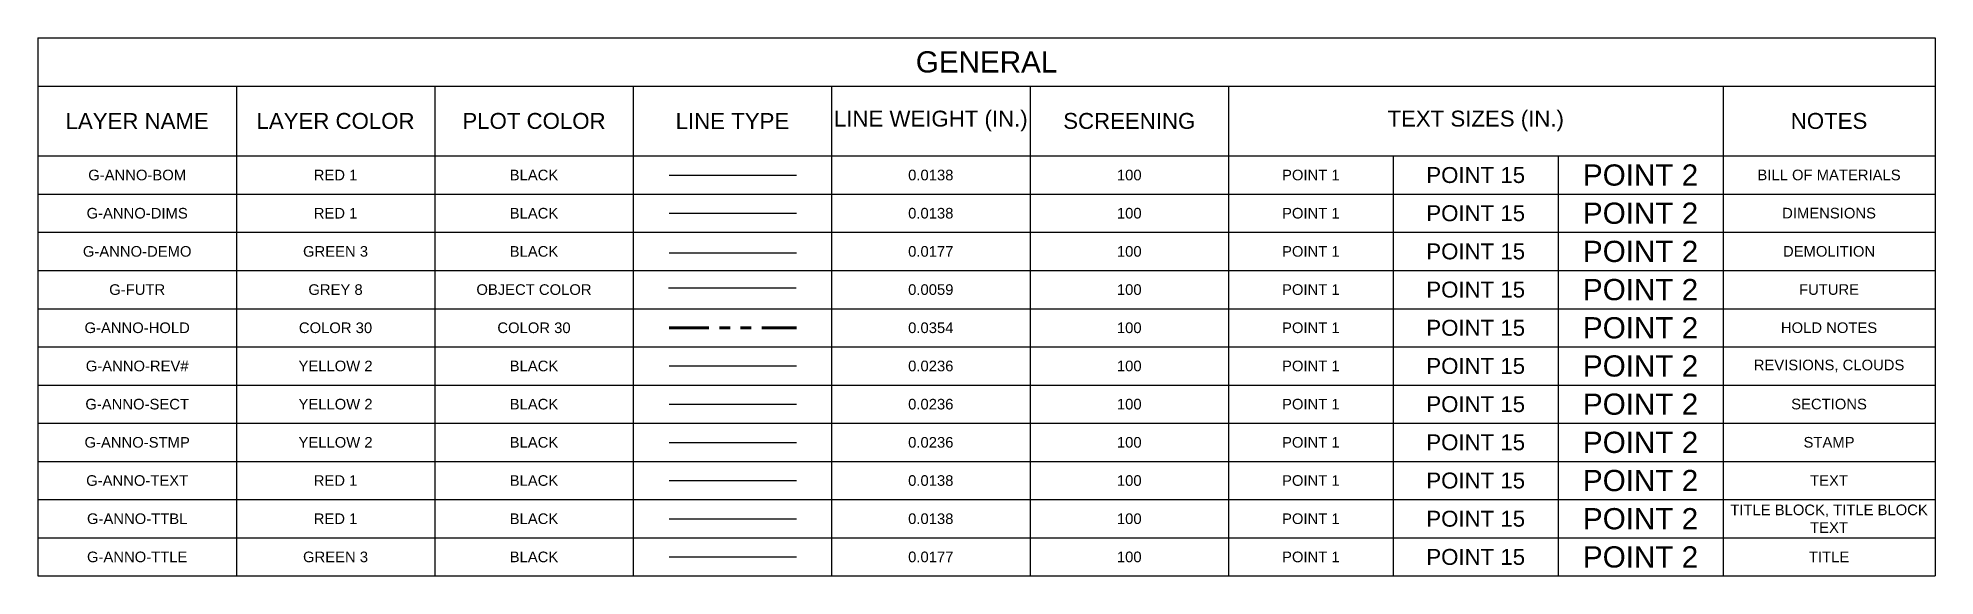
# Model space of a CAD drawing. Header units: feet. Extents: x -12372 to 90117, y -14865 to 4121.
# Drawn here: x -17.9 to 0, y -5.07 to 0 of the extents above; entities that cross this region are included whole.
import ezdxf
from ezdxf.enums import TextEntityAlignment as Align

# ---------------------------------------------------------------- set-up
doc = ezdxf.new("R2010")
doc.units = ezdxf.units.FT
doc.header["$MEASUREMENT"] = 0
doc.linetypes.add('PHANTOM4', pattern=[0.6875, 0.3125, 0.0625, -0.0625, 0.0625, -0.0625, 0.0625, -0.0625])
for name, color, linetype in [('G-ANNO-BOM', 1, 'Continuous'), ('G-ANNO-DEMO', 3, 'Continuous'), ('G-ANNO-DIMS', 1, 'Continuous'), ('G-ANNO-REV1', 2, 'Continuous'), ('G-ANNO-SECT', 2, 'Continuous'), ('G-ANNO-STMP', 2, 'Continuous'), ('G-ANNO-TEXT', 1, 'Continuous'), ('G-ANNO-TEXT @ 1', 1, 'Continuous'), ('G-ANNO-TEXT @ 100', 1, 'Continuous'), ('G-ANNO-TTBL', 1, 'Continuous'), ('G-ANNO-TTLE', 3, 'Continuous'), ('G-FUTR', 8, 'Continuous')]:
    doc.layers.add(name, color=color, linetype=linetype)
doc.layers.add('G-ANNO-HOLD', color=30, linetype='PHANTOM4', lineweight=90)
doc.styles.add('NEI-A', font='arial.ttf')

msp = doc.modelspace()

# ---------------------------------------------------------------- texts
at = {"layer": 'G-ANNO-BOM', "style": 'NEI-A'}
for s, height, p in [('G-ANNO-BOM', 0.1, (-16.959, -1.292)), ('RED 1', 0.1, (-15.088, -1.292)), ('BLACK', 0.1, (-13.216, -1.292)), ('0.0138', 0.1, (-9.473, -1.292)), ('100', 0.1, (-7.601, -1.292)), ('POINT 1', 0.1, (-5.888, -1.292)), ('POINT 15', 0.15, (-4.333, -1.292)), ('POINT 2', 0.2, (-2.778, -1.292))]:
    msp.add_text(s, height=height, dxfattribs=at).set_placement(p, align=Align.MIDDLE_CENTER)
at = {"layer": 'G-ANNO-BOM', "insert": (-1, -1.292), "char_height": 0.1, "width": 2, "attachment_point": 5, "style": 'NEI-A'}
msp.add_mtext('BILL OF MATERIALS', dxfattribs=at)
at = {"layer": 'G-ANNO-DEMO', "style": 'NEI-A'}
for s, height, p in [('G-ANNO-DEMO', 0.1, (-16.959, -2.012)), ('GREEN 3', 0.1, (-15.088, -2.012)), ('BLACK', 0.1, (-13.216, -2.012)), ('0.0177', 0.1, (-9.473, -2.012)), ('100', 0.1, (-7.601, -2.012)), ('POINT 1', 0.1, (-5.888, -2.012)), ('POINT 15', 0.15, (-4.333, -2.012)), ('POINT 2', 0.2, (-2.778, -2.012))]:
    msp.add_text(s, height=height, dxfattribs=at).set_placement(p, align=Align.MIDDLE_CENTER)
at = {"layer": 'G-ANNO-DEMO', "insert": (-1, -2.012), "char_height": 0.1, "width": 2, "attachment_point": 5, "style": 'NEI-A'}
msp.add_mtext('DEMOLITION', dxfattribs=at)
at = {"layer": 'G-ANNO-DIMS', "style": 'NEI-A'}
for s, height, p in [('G-ANNO-DIMS', 0.1, (-16.959, -1.652)), ('RED 1', 0.1, (-15.088, -1.652)), ('BLACK', 0.1, (-13.216, -1.652)), ('0.0138', 0.1, (-9.473, -1.652)), ('100', 0.1, (-7.601, -1.652)), ('POINT 1', 0.1, (-5.888, -1.652)), ('POINT 15', 0.15, (-4.333, -1.652)), ('POINT 2', 0.2, (-2.778, -1.652))]:
    msp.add_text(s, height=height, dxfattribs=at).set_placement(p, align=Align.MIDDLE_CENTER)
at = {"layer": 'G-ANNO-DIMS', "insert": (-1, -1.652), "char_height": 0.1, "width": 2, "attachment_point": 5, "style": 'NEI-A'}
msp.add_mtext('DIMENSIONS', dxfattribs=at)
at = {"layer": 'G-ANNO-HOLD', "style": 'NEI-A'}
for s, height, p in [('G-ANNO-HOLD', 0.1, (-16.959, -2.732)), ('COLOR 30', 0.1, (-15.088, -2.732)), ('COLOR 30', 0.1, (-13.216, -2.732)), ('0.0354', 0.1, (-9.473, -2.732)), ('100', 0.1, (-7.601, -2.732)), ('POINT 1', 0.1, (-5.888, -2.732)), ('POINT 15', 0.15, (-4.333, -2.732)), ('POINT 2', 0.2, (-2.778, -2.732))]:
    msp.add_text(s, height=height, dxfattribs=at).set_placement(p, align=Align.MIDDLE_CENTER)
at = {"layer": 'G-ANNO-HOLD', "insert": (-1, -2.732), "char_height": 0.1, "width": 2, "attachment_point": 5, "style": 'NEI-A'}
msp.add_mtext('HOLD NOTES', dxfattribs=at)
at = {"layer": 'G-ANNO-REV1', "style": 'NEI-A'}
for s, height, p in [('G-ANNO-REV#', 0.1, (-16.959, -3.092)), ('YELLOW 2', 0.1, (-15.088, -3.092)), ('BLACK', 0.1, (-13.216, -3.092)), ('0.0236', 0.1, (-9.473, -3.092)), ('100', 0.1, (-7.601, -3.092)), ('POINT 1', 0.1, (-5.888, -3.092)), ('POINT 15', 0.15, (-4.333, -3.092)), ('POINT 2', 0.2, (-2.778, -3.092))]:
    msp.add_text(s, height=height, dxfattribs=at).set_placement(p, align=Align.MIDDLE_CENTER)
at = {"layer": 'G-ANNO-REV1', "insert": (-1, -3.092), "char_height": 0.1, "width": 2, "attachment_point": 5, "style": 'NEI-A'}
msp.add_mtext('REVISIONS, CLOUDS', dxfattribs=at)
at = {"layer": 'G-ANNO-SECT', "style": 'NEI-A'}
for s, height, p in [('POINT 15', 0.15, (-4.333, -3.452)), ('POINT 2', 0.2, (-2.778, -3.452)), ('G-ANNO-SECT', 0.1, (-16.959, -3.452)), ('YELLOW 2', 0.1, (-15.088, -3.452)), ('BLACK', 0.1, (-13.216, -3.452)), ('0.0236', 0.1, (-9.473, -3.452)), ('100', 0.1, (-7.601, -3.452)), ('POINT 1', 0.1, (-5.888, -3.452))]:
    msp.add_text(s, height=height, dxfattribs=at).set_placement(p, align=Align.MIDDLE_CENTER)
at = {"layer": 'G-ANNO-SECT', "insert": (-1, -3.452), "char_height": 0.1, "width": 2, "attachment_point": 5, "style": 'NEI-A'}
msp.add_mtext('SECTIONS', dxfattribs=at)
at = {"layer": 'G-ANNO-STMP', "style": 'NEI-A'}
for s, height, p in [('POINT 15', 0.15, (-4.333, -3.812)), ('POINT 2', 0.2, (-2.778, -3.812)), ('G-ANNO-STMP', 0.1, (-16.959, -3.812)), ('YELLOW 2', 0.1, (-15.088, -3.812)), ('BLACK', 0.1, (-13.216, -3.812)), ('0.0236', 0.1, (-9.473, -3.812)), ('100', 0.1, (-7.601, -3.812)), ('POINT 1', 0.1, (-5.888, -3.812))]:
    msp.add_text(s, height=height, dxfattribs=at).set_placement(p, align=Align.MIDDLE_CENTER)
at = {"layer": 'G-ANNO-STMP', "insert": (-1, -3.812), "char_height": 0.1, "width": 2, "attachment_point": 5, "style": 'NEI-A'}
msp.add_mtext('STAMP', dxfattribs=at)
at = {"layer": 'G-ANNO-TEXT', "style": 'NEI-A'}
for s, height, p in [('POINT 15', 0.15, (-4.333, -4.172)), ('POINT 2', 0.2, (-2.778, -4.172)), ('G-ANNO-TEXT', 0.1, (-16.959, -4.172)), ('RED 1', 0.1, (-15.088, -4.172)), ('BLACK', 0.1, (-13.216, -4.172)), ('0.0138', 0.1, (-9.473, -4.172)), ('100', 0.1, (-7.601, -4.172)), ('POINT 1', 0.1, (-5.888, -4.172))]:
    msp.add_text(s, height=height, dxfattribs=at).set_placement(p, align=Align.MIDDLE_CENTER)
at = {"layer": 'G-ANNO-TEXT', "insert": (-1, -4.172), "char_height": 0.1, "width": 2, "attachment_point": 5, "style": 'NEI-A'}
msp.add_mtext('TEXT', dxfattribs=at)
at = {"layer": 'G-ANNO-TTBL', "style": 'NEI-A'}
for s, height, p in [('POINT 15', 0.15, (-4.333, -4.532)), ('POINT 2', 0.2, (-2.778, -4.532)), ('G-ANNO-TTBL', 0.1, (-16.959, -4.532)), ('RED 1', 0.1, (-15.088, -4.532)), ('BLACK', 0.1, (-13.216, -4.532)), ('0.0138', 0.1, (-9.473, -4.532)), ('100', 0.1, (-7.601, -4.532)), ('POINT 1', 0.1, (-5.888, -4.532))]:
    msp.add_text(s, height=height, dxfattribs=at).set_placement(p, align=Align.MIDDLE_CENTER)
at = {"layer": 'G-ANNO-TTBL', "insert": (-1, -4.532), "char_height": 0.1, "width": 2, "attachment_point": 5, "style": 'NEI-A'}
msp.add_mtext('TITLE BLOCK, TITLE BLOCK TEXT', dxfattribs=at)
at = {"layer": 'G-ANNO-TTLE', "style": 'NEI-A'}
for s, height, p in [('POINT 15', 0.15, (-4.333, -4.892)), ('POINT 2', 0.2, (-2.778, -4.892)), ('G-ANNO-TTLE', 0.1, (-16.959, -4.892)), ('GREEN 3', 0.1, (-15.088, -4.892)), ('BLACK', 0.1, (-13.216, -4.892)), ('0.0177', 0.1, (-9.473, -4.892)), ('100', 0.1, (-7.601, -4.892)), ('POINT 1', 0.1, (-5.888, -4.892))]:
    msp.add_text(s, height=height, dxfattribs=at).set_placement(p, align=Align.MIDDLE_CENTER)
at = {"layer": 'G-ANNO-TTLE', "insert": (-1, -4.892), "char_height": 0.1, "width": 2, "attachment_point": 5, "style": 'NEI-A'}
msp.add_mtext('TITLE', dxfattribs=at)
at = {"layer": 'G-FUTR', "style": 'NEI-A'}
for s, height, p in [('G-FUTR', 0.1, (-16.959, -2.372)), ('GREY 8', 0.1, (-15.088, -2.372)), ('OBJECT COLOR', 0.1, (-13.216, -2.372)), ('0.0059', 0.1, (-9.473, -2.372)), ('100', 0.1, (-7.601, -2.372)), ('POINT 1', 0.1, (-5.888, -2.372)), ('POINT 15', 0.15, (-4.333, -2.372)), ('POINT 2', 0.2, (-2.778, -2.372))]:
    msp.add_text(s, height=height, dxfattribs=at).set_placement(p, align=Align.MIDDLE_CENTER)
at = {"layer": 'G-FUTR', "insert": (-1, -2.372), "char_height": 0.1, "width": 2, "attachment_point": 5, "style": 'NEI-A'}
msp.add_mtext('FUTURE', dxfattribs=at)

# ---------------------------------------------------------------- blocks, each defined once
blk = doc.blocks.new('*T30')
at = {"color": 0, "linetype": 'ByBlock', "lineweight": -2, "transparency": 16777216}
for p, q in [((0, 0), (17.895, 0)), ((0, 0), (0, -5.072)), ((17.895, 0), (17.895, -5.072)), ((0, -0.453), (17.895, -0.453)), ((1.872, -0.453), (1.872, -5.072)), ((3.743, -0.453), (3.743, -5.072)), ((5.615, -0.453), (5.615, -5.072)), ((7.486, -0.453), (7.486, -5.072)), ((9.358, -0.453), (9.358, -5.072)), ((11.23, -0.453), (11.23, -5.072)), ((15.895, -0.453), (15.895, -5.072)), ((0, -1.112), (17.895, -1.112)), ((12.785, -1.112), (12.785, -5.072)), ((14.34, -1.112), (14.34, -5.072)), ((0, -1.472), (17.895, -1.472)), ((0, -1.832), (17.895, -1.832)), ((0, -2.192), (17.895, -2.192)), ((0, -2.552), (17.895, -2.552)), ((0, -2.912), (17.895, -2.912)), ((0, -3.272), (17.895, -3.272)), ((0, -3.632), (17.895, -3.632)), ((0, -3.992), (17.895, -3.992)), ((0, -4.352), (17.895, -4.352)), ((0, -4.712), (17.895, -4.712)), ((0, -5.072), (17.895, -5.072))]:
    blk.add_line(p, q, dxfattribs=at)
at = {"color": 0, "transparency": 16777216, "attachment_point": 5, "style": 'NEI-A'}
for s, insert, char_height, width in [('GENERAL', (8.948, -0.227), 0.2, 17.7751), ('LAYER NAME', (0.936, -0.783), 0.15, 1.75162), ('LAYER COLOR', (2.807, -0.783), 0.15, 1.75162), ('PLOT COLOR', (4.679, -0.783), 0.15, 1.75162), ('LINE TYPE', (6.551, -0.783), 0.15, 1.75162), ('LINE WEIGHT (IN.)', (8.422, -0.783), 0.15, 1.75162), ('SCREENING', (10.294, -0.783), 0.15, 1.75162), ('TEXT SIZES (IN.)', (13.562, -0.783), 0.15, 4.5454), ('NOTES', (16.895, -0.783), 0.15, 1.88)]:
    blk.add_mtext(s, dxfattribs=dict(at, insert=insert, char_height=char_height, width=width))
blk = doc.blocks.new('DETAIL_TITLE')
blk.add_circle((0.5923, -0.5126), 0.25)
at = {"style": 'NEI-A'}
blk.add_attdef('DETAIL_TITLE_001', (0.9098966, -0.4851384), '', height=0.2, dxfattribs=at)
at = {"style": 'NEI-A', "flags": 8}
blk.add_attdef('#', text='', height=0.2, dxfattribs=at).set_placement((0.5922, -0.5109), align=Align.MIDDLE_CENTER)
at = {"style": 'NEI-A'}
for tag, p in [('SCALE:', (0.9386493, -0.7379201)), ('1"_=_', (1.5473987, -0.7379201))]:
    blk.add_attdef(tag, text='', height=0.1, dxfattribs=at).set_placement(p, align=Align.BOTTOM_LEFT)
blk = doc.blocks.new('*U98')
at = {"layer": 'G-ANNO-TEXT @ 1'}
ref = blk.add_blockref('DETAIL_TITLE', (1441.18, 1018.095), dxfattribs=dict(at, xscale=128.9267043143703, yscale=128.9267043143703, zscale=128.9267043143703))
ref.add_attrib('#', '3', dxfattribs={"layer": '0', "height": 25.785, "style": 'NEI-A'}).set_placement((1517.53, 952.226), align=Align.MIDDLE_CENTER)
ref.add_attrib('DETAIL_TITLE_001', '%%USAT X STRING RACK - XX MODULES XXXW', (1556.231, 952.43), dxfattribs={"layer": '0', "height": 36, "style": 'NEI-A'})
ref.add_attrib('SCALE:', 'SCALE:', dxfattribs={"layer": '0', "height": 12.8927, "style": 'NEI-A'}).set_placement((1562.197, 916.359), align=Align.TOP_LEFT)
ref.add_attrib('1"_=_', 'NTS', dxfattribs={"layer": '0', "height": 12.8927, "style": 'NEI-A'}).set_placement((1634.361, 916.359), align=Align.TOP_LEFT)
at = {"layer": 'G-ANNO-TEXT @ 100'}
ref = blk.add_blockref('DETAIL_TITLE', (-16785.428, -593.631), dxfattribs=dict(at, xscale=12892.67043143703, yscale=12892.67043143703, zscale=12892.67043143703))
ref.add_attrib('#', '3', dxfattribs={"layer": '0', "height": 2578.534, "style": 'NEI-A'}).set_placement((-9150.389, -7180.497), align=Align.MIDDLE_CENTER)
ref.add_attrib('DETAIL_TITLE_001', '%%USAT X STRING RACK - XX', (-5280.352, -7157.658), dxfattribs={"layer": '0', "height": 3600, "style": 'NEI-A'})
ref.add_attrib('SCALE:', 'SCALE:', dxfattribs={"layer": '0', "height": 1289.267, "style": 'NEI-A'}).set_placement((-4683.732, -8737.408), align=Align.TOP_LEFT)
ref.add_attrib('1"_=_', 'NTS', dxfattribs={"layer": '0', "height": 1289.267, "style": 'NEI-A'}).set_placement((2532.625, -8737.408), align=Align.TOP_LEFT)
ref.add_attrib('DETAIL_TITLE_002', '%%UMODULES XXXW', (-5427.692, -13221.505), dxfattribs={"layer": '0', "height": 3600, "style": 'NEI-A'})
blk = doc.blocks.new('*U99')
at = {"layer": 'G-ANNO-TEXT @ 1'}
ref = blk.add_blockref('DETAIL_TITLE', (4396.277, 3403.791), dxfattribs=dict(at, xscale=128.9267043143703, yscale=128.9267043143703, zscale=128.9267043143703))
ref.add_attrib('#', '4', dxfattribs={"layer": '0', "height": 25.785, "style": 'NEI-A'}).set_placement((4472.627, 3337.923), align=Align.MIDDLE_CENTER)
ref.add_attrib('DETAIL_TITLE_001', '%%UDC BLOCK TYPE-4 (3) STRINGS', (4509.707, 3338.127), dxfattribs={"layer": '0', "height": 36, "style": 'NEI-A'})
ref.add_attrib('SCALE:', 'SCALE:', dxfattribs={"layer": '0', "height": 12.8927, "style": 'NEI-A'}).set_placement((4517.294, 3257.761), align=Align.TOP_LEFT)
ref.add_attrib('1"_=_', 'NTS', dxfattribs={"layer": '0', "height": 12.8927, "style": 'NEI-A'}).set_placement((4589.457, 3257.384), align=Align.TOP_LEFT)
ref.add_attrib('DETAIL_TITLE_002', '%%U(81) MODULES [400W]', (4510.542, 3277.488), dxfattribs={"layer": '0', "height": 36, "style": 'NEI-A'})
at = {"layer": 'G-ANNO-TEXT @ 100'}
ref = blk.add_blockref('DETAIL_TITLE', (-15923.935, -1149.093), dxfattribs=dict(at, xscale=12892.67043143703, yscale=12892.67043143703, zscale=12892.67043143703))
ref.add_attrib('#', '4', dxfattribs={"layer": '0', "height": 2578.534, "style": 'NEI-A'}).set_placement((-8288.895, -7735.958), align=Align.MIDDLE_CENTER)
ref.add_attrib('DETAIL_TITLE_001', '%%UDC BLOCK TYPE-4 (3) STRINGS', (-4580.932, -7715.575), dxfattribs={"layer": '0', "height": 3600, "style": 'NEI-A'})
ref.add_attrib('SCALE:', 'SCALE:', dxfattribs={"layer": '0', "height": 1289.267, "style": 'NEI-A'}).set_placement((-3822.239, -9292.869), align=Align.TOP_LEFT)
ref.add_attrib('1"_=_', 'NTS', dxfattribs={"layer": '0', "height": 1289.267, "style": 'NEI-A'}).set_placement((3394.119, -9292.869), align=Align.TOP_LEFT)
ref.add_attrib('DETAIL_TITLE_002', '%%U(81) MODULES [400W]', (-4497.44, -13779.422), dxfattribs={"layer": '0', "height": 3600, "style": 'NEI-A'})
blk = doc.blocks.new('*U100')
at = {"layer": 'G-ANNO-TEXT @ 1'}
ref = blk.add_blockref('DETAIL_TITLE', (4410.513, 2169.5), dxfattribs=dict(at, xscale=128.9267043143703, yscale=128.9267043143703, zscale=128.9267043143703))
ref.add_attrib('#', '5', dxfattribs={"layer": '0', "height": 25.785, "style": 'NEI-A'}).set_placement((4486.863, 2103.632), align=Align.MIDDLE_CENTER)
ref.add_attrib('DETAIL_TITLE_001', '%%UDC BLOCK TYPE-5 (2) STRINGS (54)', (4523.943, 2103.836), dxfattribs={"layer": '0', "height": 36, "style": 'NEI-A'})
ref.add_attrib('SCALE:', 'SCALE:', dxfattribs={"layer": '0', "height": 12.8927, "style": 'NEI-A'}).set_placement((4531.53, 2024.411), align=Align.TOP_LEFT)
ref.add_attrib('1"_=_', 'NTS', dxfattribs={"layer": '0', "height": 12.8927, "style": 'NEI-A'}).set_placement((4603.693, 2025.162), align=Align.TOP_LEFT)
ref.add_attrib('DETAIL_TITLE_002', '%%UMODULES [400W-SOUTH MOTOR GAP]', (4524.09, 2043.197), dxfattribs={"layer": '0', "height": 36, "style": 'NEI-A'})
at = {"layer": 'G-ANNO-TEXT @ 100'}
ref = blk.add_blockref('DETAIL_TITLE', (-14839.33, -849.46), dxfattribs=dict(at, xscale=12892.67043143703, yscale=12892.67043143703, zscale=12892.67043143703))
ref.add_attrib('#', '5', dxfattribs={"layer": '0', "height": 2578.534, "style": 'NEI-A'}).set_placement((-7204.29, -7436.325), align=Align.MIDDLE_CENTER)
ref.add_attrib('DETAIL_TITLE_001', '%%UDC BLOCK TYPE-5 (2) STRINGS (54)', (-3496.327, -7415.942), dxfattribs={"layer": '0', "height": 3600, "style": 'NEI-A'})
ref.add_attrib('SCALE:', 'SCALE:', dxfattribs={"layer": '0', "height": 1289.267, "style": 'NEI-A'}).set_placement((-2737.633, -8993.236), align=Align.TOP_LEFT)
ref.add_attrib('1"_=_', 'NTS', dxfattribs={"layer": '0', "height": 1289.267, "style": 'NEI-A'}).set_placement((4478.724, -8993.236), align=Align.TOP_LEFT)
ref.add_attrib('DETAIL_TITLE_002', '%%UMODULES [400W-SOUTH MOTOR GAP]', (-3481.593, -13479.789), dxfattribs={"layer": '0', "height": 3600, "style": 'NEI-A'})
blk = doc.blocks.new('*U101')
at = {"layer": 'G-ANNO-TEXT @ 1'}
ref = blk.add_blockref('DETAIL_TITLE', (4313.718, 1181.661), dxfattribs=dict(at, xscale=128.9267043143703, yscale=128.9267043143703, zscale=128.9267043143703))
ref.add_attrib('#', '4', dxfattribs={"layer": '0', "height": 25.785, "style": 'NEI-A'}).set_placement((4390.069, 1115.793), align=Align.MIDDLE_CENTER)
ref.add_attrib('DETAIL_TITLE_001', '%%UDC BLOCK TYPE-4 (3) STRINGS (81)', (4427.148, 1115.996), dxfattribs={"layer": '0', "height": 36, "style": 'NEI-A'})
ref.add_attrib('SCALE:', 'SCALE:', dxfattribs={"layer": '0', "height": 12.8927, "style": 'NEI-A'}).set_placement((4434.735, 1038.759), align=Align.TOP_LEFT)
ref.add_attrib('1"_=_', 'NTS', dxfattribs={"layer": '0', "height": 12.8927, "style": 'NEI-A'}).set_placement((4506.899, 1038.383), align=Align.TOP_LEFT)
ref.add_attrib('DETAIL_TITLE_002', '%%UMODULES [400W]', (4427.296, 1055.358), dxfattribs={"layer": '0', "height": 36, "style": 'NEI-A'})
at = {"layer": 'G-ANNO-TEXT @ 100'}
ref = blk.add_blockref('DETAIL_TITLE', (-13464.892, -901.594), dxfattribs=dict(at, xscale=12892.67043143703, yscale=12892.67043143703, zscale=12892.67043143703))
ref.add_attrib('#', '4', dxfattribs={"layer": '0', "height": 2578.534, "style": 'NEI-A'}).set_placement((-5829.853, -7488.459), align=Align.MIDDLE_CENTER)
ref.add_attrib('DETAIL_TITLE_001', '%%UDC BLOCK TYPE-4 (3) STRINGS (81)', (-2121.89, -7468.076), dxfattribs={"layer": '0', "height": 3600, "style": 'NEI-A'})
ref.add_attrib('SCALE:', 'SCALE:', dxfattribs={"layer": '0', "height": 1289.267, "style": 'NEI-A'}).set_placement((-1363.196, -9045.37), align=Align.TOP_LEFT)
ref.add_attrib('1"_=_', 'NTS', dxfattribs={"layer": '0', "height": 1289.267, "style": 'NEI-A'}).set_placement((5853.162, -9045.37), align=Align.TOP_LEFT)
ref.add_attrib('DETAIL_TITLE_002', '%%UMODULES [400W]', (-2107.156, -13531.923), dxfattribs={"layer": '0', "height": 3600, "style": 'NEI-A'})

# ---------------------------------------------------------------- linework, layer by layer
msp.add_line((0, 0), (0, -3))
at = {"layer": 'G-ANNO-BOM'}
msp.add_line((-11.942, -1.292), (-10.739, -1.292), dxfattribs=at)
at = {"layer": 'G-ANNO-DEMO'}
msp.add_line((-11.942, -2.026), (-10.739, -2.026), dxfattribs=at)
at = {"layer": 'G-ANNO-DIMS'}
msp.add_line((-11.942, -1.652), (-10.739, -1.652), dxfattribs=at)
at = {"layer": 'G-ANNO-HOLD'}
msp.add_line((-11.942, -2.732), (-10.739, -2.732), dxfattribs=at)
at = {"layer": 'G-ANNO-REV1'}
msp.add_line((-11.942, -3.092), (-10.739, -3.092), dxfattribs=at)
at = {"layer": 'G-ANNO-SECT'}
msp.add_line((-11.942, -3.452), (-10.739, -3.452), dxfattribs=at)
at = {"layer": 'G-ANNO-STMP'}
msp.add_line((-11.942, -3.812), (-10.739, -3.812), dxfattribs=at)
at = {"layer": 'G-ANNO-TEXT'}
msp.add_line((-11.942, -4.172), (-10.739, -4.172), dxfattribs=at)
at = {"layer": 'G-ANNO-TTBL'}
msp.add_line((-11.942, -4.532), (-10.739, -4.532), dxfattribs=at)
at = {"layer": 'G-ANNO-TTLE'}
msp.add_line((-11.942, -4.892), (-10.739, -4.892), dxfattribs=at)
at = {"layer": 'G-FUTR'}
msp.add_line((-11.946, -2.356), (-10.743, -2.356), dxfattribs=at)

# ---------------------------------------------------------------- block references
msp.add_blockref('*T30', (-17.895, 0))
at = {"layer": 'G-ANNO-TEXT', "lineweight": 200}
for name in ['*U99', '*U100', '*U101', '*U98']:
    msp.add_blockref(name, (0, 0), dxfattribs=at)

msp.set_redraw_order([(e.dxf.handle, doc.entitydb.next_handle()) for e in msp.query("TEXT MTEXT ATTDEF DIMENSION ARC_DIMENSION")])  # texts and dimensions are drawn at this point

doc.saveas('drawing.dxf')
